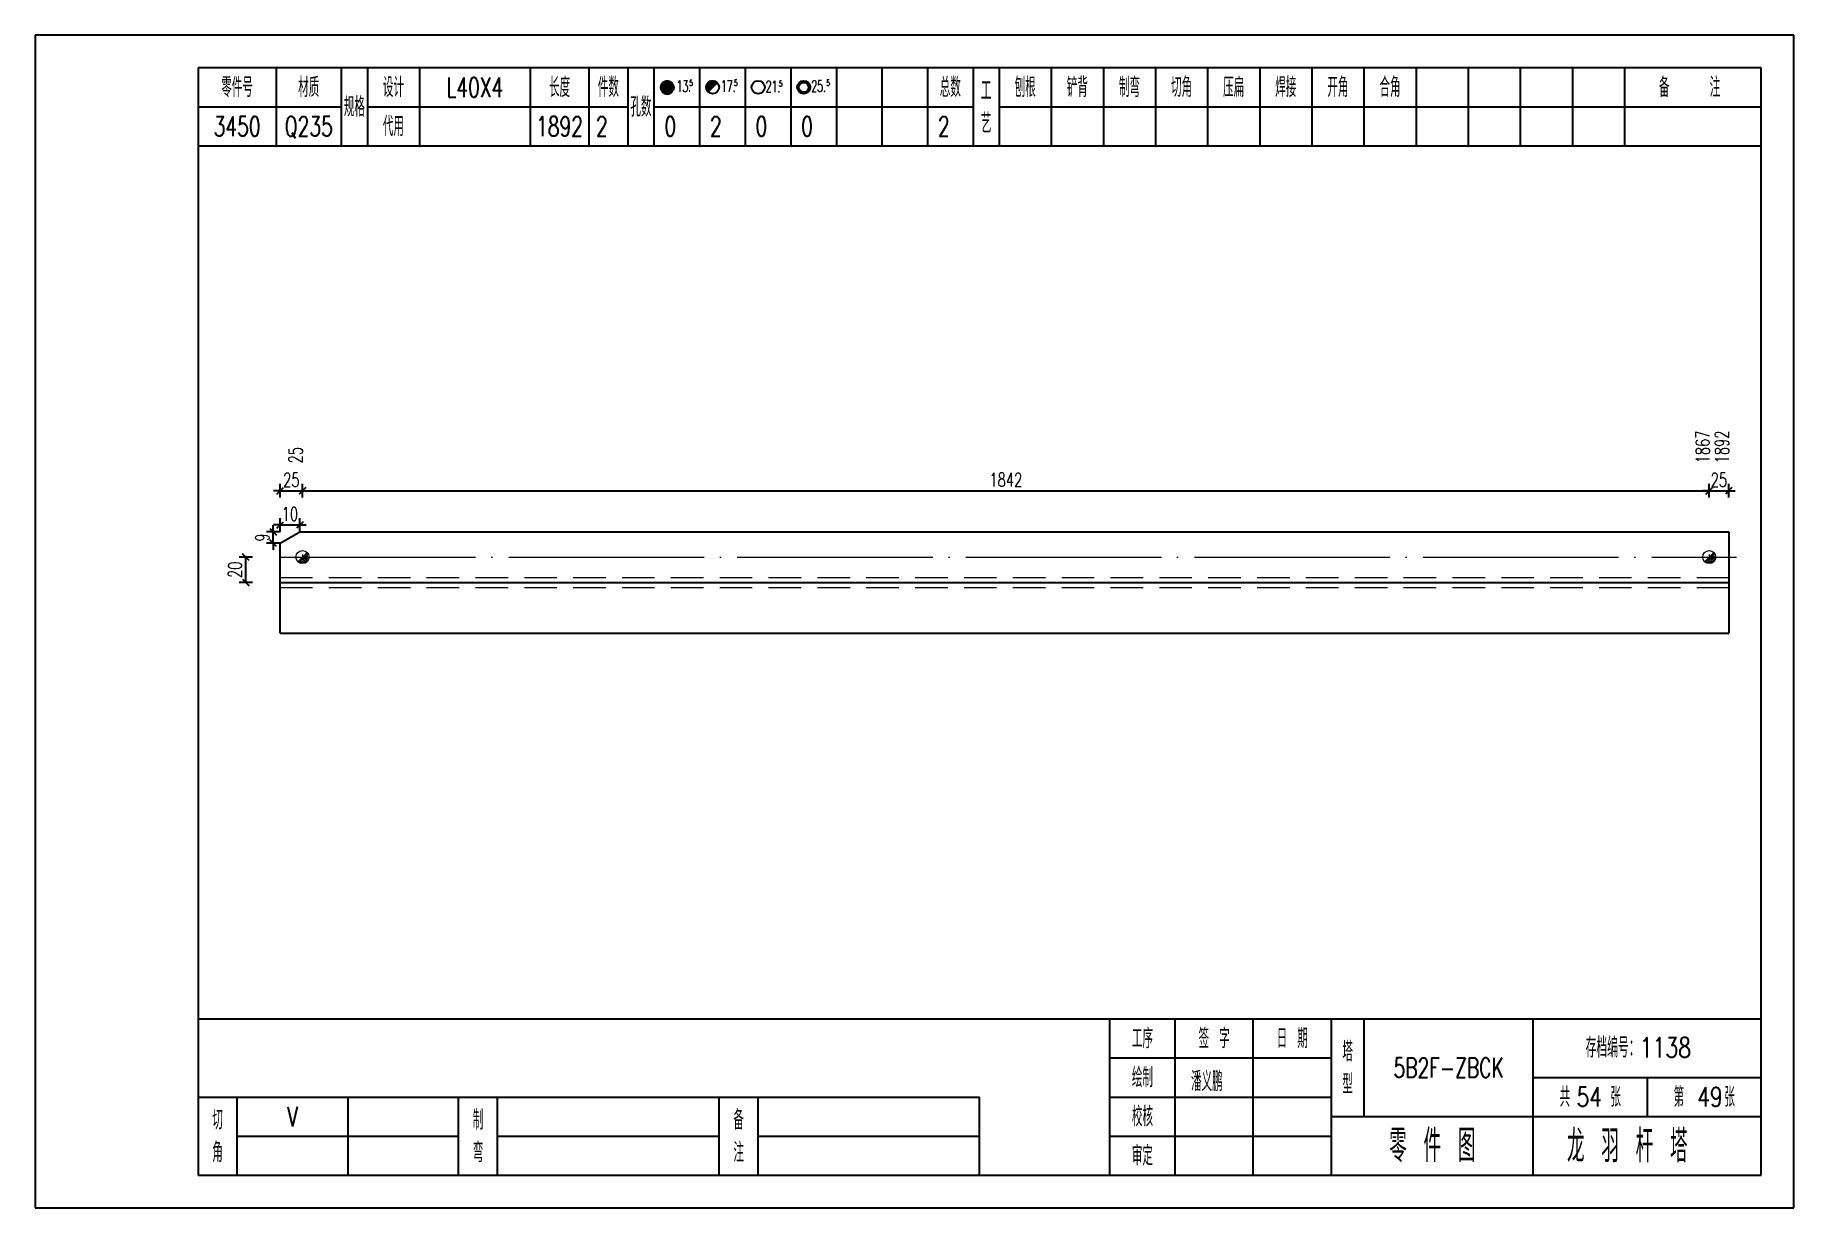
# Model space of a CAD drawing. Header units: millimetres. Extents: x 0 to 30240, y -10896 to -1348.
# Drawn here: x 12960 to 13230, y -10895.8 to -10715.8 of the extents above; entities that cross this region are included whole.
import ezdxf
from ezdxf.enums import TextEntityAlignment as Align

# ---------------------------------------------------------------- set-up
doc = ezdxf.new("R2010")
doc.units = ezdxf.units.MM
doc.header["$LTSCALE"] = 20
doc.header["$PDMODE"] = 1
doc.linetypes.add('DASHDOT2X', pattern=[1.75, 1.5, -0.125, 0, -0.125])
doc.linetypes.add('HIDDEN', pattern=[0.375, 0.25, -0.125])
for name, color, linetype, lineweight in [('1', 7, 'Continuous', 25), ('11', 3, 'Continuous', 13), ('2', 1, 'HIDDEN', 13), ('5', 1, 'Continuous', 13), ('7', 2, 'DASHDOT2X', 13)]:
    doc.layers.add(name, color=color, linetype=linetype, lineweight=lineweight)
doc.styles.get("Standard").update_dxf_attribs({"font": 'simplex', "width": 0.7, "bigfont": 'gbhzfs.shx'})
doc.styles.add('SYMBOL_TXT', font='txt.shx', dxfattribs={"width": 0.6})
doc.styles.add('TITLE_TXT', font='simplex.shx', dxfattribs={"width": 0.75, "height": 2.5, "bigfont": 'gbhzfs.shx'})
doc.dimstyles.get("Standard").update_dxf_attribs({"dimtxt": 2.1, "dimasz": 1, "dimexe": 1.05, "dimexo": 0, "dimgap": 0.63, "dimtad": 1, "dimzin": 0, "dimdsep": 46, "dimtxsty": 'standard', "dimblk": 'OBLIQUE', "dimblk1": 'OBLIQUE', "dimblk2": 'OBLIQUE', "dimcen": 0.09, "dimadec": 0, "dimazin": 0, "dimtfac": 1, "dimtdec": 1, "dimtix": 1, "dimtmove": 0, "dimatfit": 3, "dimfxl": 0, "dimtolj": 1, "dimtzin": 0, "dimarcsym": 0})
pattern_1 = [(0, (-3, 0), (0, 0.0125), [])]

msp = doc.modelspace()

# ---------------------------------------------------------------- texts
at = {"style": 'TITLE_TXT', "width": 0.75}
for s, p in [('54', (13196.667, -10880.296)), ('49', (13215.194, -10880.299))]:
    msp.add_text(s, height=3, dxfattribs=at).set_placement(p)
at = {"layer": '1', "width": 0.7}
for s, p in [('L40X4', (13027.5, -10723.836)), ('3450', (12991, -10729.836)), ('Q235', (13002, -10729.836)), ('1892', (13040.5, -10729.836)), ('2', (13047, -10729.836)), ('0', (13057.5, -10729.836)), ('2', (13064.5, -10729.836)), ('0', (13071.5, -10729.836)), ('0', (13078.5, -10729.836)), ('2', (13099.5, -10729.836)), ('V', (12999.5, -10881.836))]:
    msp.add_text(s, height=3, dxfattribs=at).set_placement(p, align=Align.MIDDLE_CENTER)
for s, p in [('1867', (13217.062, -10781.566)), ('1892', (13220, -10781.566)), ('25', (13001.036, -10781.566))]:
    msp.add_text(s, height=2.1, rotation=90, dxfattribs=at).set_placement(p)
at = {"layer": '1', "insert": (13177, -10874.336), "char_height": 3, "width": 26, "attachment_point": 5}
msp.add_mtext('5B2F-ZBCK', dxfattribs=at)

# ---------------------------------------------------------------- blocks, each defined once
blk = doc.blocks.new('M12_HOLE')
h = blk.add_hatch()
h.set_pattern_fill('LINE', scale=0.1, style=0)
h.set_pattern_definition(pattern_1)
h.paths.add_polyline_path([(-5, 0, 1), (-1, 0, 1)])
at = {"color": 7}
blk.add_circle((-3, 0), 2, dxfattribs=at)
at = {"color": 7, "attachment_point": 1, "style": 'SYMBOL_TXT'}
for s, insert, char_height, width in [('13\\f??|b0|i0|c0|p54;.', (-0.12, 2.11), 3.5, 5.7075), ('5', (3.74, 2.26), 1.8, 2.9309)]:
    blk.add_mtext(s, dxfattribs=dict(at, insert=insert, char_height=char_height, width=width))
blk = doc.blocks.new('M16_HOLE')
h = blk.add_hatch()
h.set_pattern_fill('LINE', scale=0.1, style=0)
h.set_pattern_definition(pattern_1)
h.paths.add_polyline_path([(-1.59, 1.41, 0.668179), (-5, 0, 0.198912), (-4.41, -1.41)])
at = {"color": 7}
blk.add_circle((-3, 0), 2, dxfattribs=at)
at = {"color": 7, "attachment_point": 1, "style": 'SYMBOL_TXT'}
for s, insert, char_height, width in [('17.', (-0.44, 2.13), 3.5, 6.3164), ('5', (3.56, 2.25), 1.8, 1.822)]:
    blk.add_mtext(s, dxfattribs=dict(at, insert=insert, char_height=char_height, width=width))
blk = doc.blocks.new('M20_HOLE')
at = {"color": 7}
blk.add_circle((-3, 0), 2, dxfattribs=at)
at = {"color": 7, "attachment_point": 1, "style": 'SYMBOL_TXT'}
for s, insert, char_height, width in [('21.', (-0.69, 2.01), 3.5, 6.0735), ('5', (3.32, 2.01), 1.8, 1.4576)]:
    blk.add_mtext(s, dxfattribs=dict(at, insert=insert, char_height=char_height, width=width))
blk = doc.blocks.new('M24_HOLE')
at = {"color": 7}
for radius in [2, 1.5]:
    blk.add_circle((-3, 0), radius, dxfattribs=at)
at = {"color": 7, "attachment_point": 1, "style": 'SYMBOL_TXT'}
for s, insert, char_height, width in [('25.', (-0.69, 2.13), 3.5, 2.4294), ('5', (3.93, 2.25), 1.8, 1.9435)]:
    blk.add_mtext(s, dxfattribs=dict(at, insert=insert, char_height=char_height, width=width))
blk = doc.blocks.new('JgCard')
for p, q in [((270, 180), (0, 180)), ((0, 180), (0, 0)), ((270, 0), (270, 180)), ((265, 175), (25, 175)), ((25, 175), (25, 5)), ((37, 175), (37, 163)), ((47, 175), (47, 163)), ((51, 175), (51, 163)), ((59, 175), (59, 163)), ((76, 175), (76, 163)), ((85, 175), (85, 163)), ((91, 175), (91, 163)), ((95, 175), (95, 163)), ((102, 175), (102, 163)), ((109, 175), (109, 163)), ((116, 175), (116, 163)), ((123, 175), (123, 163)), ((130, 175), (130, 163)), ((137, 175), (137, 163)), ((144, 175), (144, 163)), ((148, 175), (148, 163)), ((156, 175), (156, 163)), ((164, 175), (164, 163)), ((172, 175), (172, 163)), ((180, 175), (180, 163)), ((188, 175), (188, 163)), ((196, 175), (196, 163)), ((204, 175), (204, 163)), ((212, 175), (212, 163)), ((220, 175), (220, 163)), ((228, 175), (228, 163)), ((236, 175), (236, 163)), ((244, 175), (244, 163)), ((265, 5), (265, 175)), ((25, 169), (47, 169)), ((51, 169), (91, 169)), ((95, 169), (144, 169)), ((148, 169), (265, 169)), ((25, 163), (265, 163)), ((25, 29), (265, 29)), ((165, 5), (165, 29)), ((175, 5), (175, 29)), ((187, 5), (187, 29)), ((199, 5), (199, 29)), ((204, 29), (204, 14)), ((230, 5), (230, 29)), ((165, 23), (199, 23)), ((230, 20), (265, 20)), ((247.5, 20), (247.5, 14)), ((25, 17), (145, 17)), ((31, 5), (31, 17)), ((48, 17), (48, 5)), ((65, 5), (65, 17)), ((71, 5), (71, 17)), ((105, 5), (105, 17)), ((111, 5), (111, 17)), ((145, 5), (145, 17)), ((165, 17), (199, 17)), ((199, 14), (265, 14)), ((31, 11), (65, 11)), ((71, 11), (105, 11)), ((111, 11), (145, 11)), ((165, 11), (199, 11)), ((25, 5), (265, 5)), ((0, 0), (270, 0))]:
    blk.add_line(p, q)
blk.add_lwpolyline([(96.03, 171.99, -1), (98.03, 171.99, -1)], format="xyb", close=True)
blk.add_point((145, 96))
at = {"xscale": 0.5, "yscale": 0.5, "zscale": 0.5}
for name, p in [('M12_HOLE', (98.53, 171.99)), ('M16_HOLE', (105.5, 172)), ('M20_HOLE', (112.5, 172)), ('M24_HOLE', (119.5, 172))]:
    blk.add_blockref(name, p, dxfattribs=at)
at = {"style": 'TITLE_TXT', "width": 0.75}
for s, height, p in [('存档编号：1138', 3.076, (238.02, 23.07)), ('潘义鹏', 3, (177.45, 17.91)), ('龙 羽 杆 塔', 5, (235.17, 6.97))]:
    blk.add_text(s, height=height, dxfattribs=at).set_placement(p)
at = {"attachment_point": 5, "style": 'TITLE_TXT'}
for s, insert, char_height, width in [('零件号', (31, 172), 3, 15), ('材质', (42, 172), 3, 8), ('设计', (55, 172), 3, 8), ('长度', (80.5, 172), 3, 8), ('件数', (88, 172), 3, 6), ('总数', (140.5, 172), 3, 7), ('工\\P艺', (146, 169), 3, 4), ('刨根', (152, 172), 3, 8), ('铲背', (160, 172), 3, 8), ('制弯', (168, 172), 3, 8), ('切角', (176, 172), 3, 8), ('压扁', (184, 172), 3, 8), ('焊接', (192, 172), 3, 8), ('开角', (200, 172), 3, 8), ('合角', (208, 172), 3, 8), ('备    注', (254, 172), 3, 22), ('规格', (49, 169), 3, 4), ('孔数', (93, 169), 3, 4), ('代用', (55, 166), 3, 8), ('工序', (170, 26), 3, 10), ('签 字', (181, 26), 3, 12), ('日 期', (193, 26), 3, 12), ('塔\\P型', (201.5, 21.5), 3, 5), ('绘制', (170, 20), 3, 10), ('共    张', (238.75, 17), 3, 17.5), ('第    张', (256.25, 17), 3, 17.5), ('切\\P角', (28, 11), 3, 6), ('制\\P弯', (68, 11), 3, 6), ('备\\P注', (108, 11), 3, 6), ('校核', (170, 14), 3, 10), ('零 件 图', (214.5, 9.5), 5, 31), ('审定', (170, 8), 3, 10)]:
    blk.add_mtext(s, dxfattribs=dict(at, insert=insert, char_height=char_height, width=width))
blk = doc.blocks.new('M16')
for p, q in [((-0.71, -0.71), (0.71, 0.71)), ((-0.4, 0), (0.4, 0)), ((0, 0.4), (0, -0.4))]:
    blk.add_line(p, q)
blk.add_circle((0, 0), 1)
for radius in [0.8, 0.6, 0.4, 0.2]:
    blk.add_arc((0, 0), radius, 225, 45)
blk = doc.blocks.new('_Oblique')
at = {"color": 0, "linetype": 'ByBlock', "lineweight": -2}
blk.add_line((-0.5, -0.5), (0.5, 0.5), dxfattribs=at)
blk = doc.blocks.new('*D4656')
at = {"layer": '11', "color": 0, "lineweight": -2}
for p, q in [((12997.6, -10785.77), (12996.6, -10785.77)), ((12997.6, -10786.82), (12997.6, -10784.72)), ((12997.6, -10785.77), (13001.04, -10785.77)), ((13001.04, -10786.82), (13001.04, -10784.72)), ((13001.04, -10785.77), (13002.04, -10785.77))]:
    blk.add_line(p, q, dxfattribs=at)
at = {"layer": 'Defpoints', "color": 0}
for p in [(13001.04, -10785.77), (12997.6, -10786.82), (13001.04, -10786.82)]:
    blk.add_point(p, dxfattribs=at)
at = {"layer": '11', "color": 0, "lineweight": -2}
blk.add_blockref('_Oblique', (12997.6, -10785.77), dxfattribs=at)
at = {"layer": '11', "color": 0, "lineweight": -2, "rotation": 180}
blk.add_blockref('_Oblique', (13001.04, -10785.77), dxfattribs=at)
at = {"layer": '11', "color": 0, "insert": (12999.32, -10784.09), "char_height": 2.1, "attachment_point": 5}
blk.add_mtext('\\A1;25', dxfattribs=at)
blk = doc.blocks.new('*D4658')
at = {"layer": '11', "color": 0, "lineweight": -2}
for p, q in [((13217.01, -10785.77), (13216.01, -10785.77)), ((13217.01, -10786.82), (13217.01, -10784.72)), ((13217.01, -10785.77), (13220, -10785.77)), ((13220, -10786.82), (13220, -10784.72)), ((13220, -10785.77), (13221, -10785.77))]:
    blk.add_line(p, q, dxfattribs=at)
at = {"layer": 'Defpoints', "color": 0}
for p in [(13220, -10785.77), (13217.01, -10786.82), (13220, -10786.82)]:
    blk.add_point(p, dxfattribs=at)
at = {"layer": '11', "color": 0, "lineweight": -2}
blk.add_blockref('_Oblique', (13217.01, -10785.77), dxfattribs=at)
at = {"layer": '11', "color": 0, "lineweight": -2, "rotation": 180}
blk.add_blockref('_Oblique', (13220, -10785.77), dxfattribs=at)
at = {"layer": '11', "color": 0, "insert": (13218.5, -10784.09), "char_height": 2.1, "attachment_point": 5}
blk.add_mtext('\\A1;25', dxfattribs=at)
blk = doc.blocks.new('*D4659')
at = {"layer": '11', "color": 0, "lineweight": -2}
for p, q in [((12996.55, -10792.07), (12996.55, -10791.07)), ((12997.6, -10792.07), (12995.5, -10792.07)), ((12997.6, -10793.81), (12995.5, -10793.81)), ((12996.55, -10793.81), (12996.55, -10792.07)), ((12996.55, -10793.81), (12996.55, -10794.81))]:
    blk.add_line(p, q, dxfattribs=at)
at = {"layer": 'Defpoints', "color": 0}
for p in [(12996.55, -10792.07), (12997.6, -10792.07), (12997.6, -10793.81)]:
    blk.add_point(p, dxfattribs=at)
at = {"layer": '11', "color": 0, "lineweight": -2}
for p, rotation in [((12996.55, -10792.07), 270), ((12996.55, -10793.81), 90)]:
    blk.add_blockref('_Oblique', p, dxfattribs=dict(at, rotation=rotation))
at = {"layer": '11', "color": 0, "insert": (12994.87, -10792.94), "char_height": 2.1, "attachment_point": 5, "rotation": 90}
blk.add_mtext('\\A1;9', dxfattribs=at)
blk = doc.blocks.new('*D4660')
at = {"layer": '11', "color": 0, "lineweight": -2}
for p, q in [((12997.6, -10791.02), (12996.6, -10791.02)), ((12997.6, -10792.07), (12997.6, -10789.97)), ((12997.6, -10791.02), (13000.63, -10791.02)), ((13000.63, -10792.07), (13000.63, -10789.97)), ((13000.63, -10791.02), (13001.63, -10791.02))]:
    blk.add_line(p, q, dxfattribs=at)
at = {"layer": 'Defpoints', "color": 0}
for p in [(13000.63, -10791.02), (12997.6, -10792.07), (13000.63, -10792.07)]:
    blk.add_point(p, dxfattribs=at)
at = {"layer": '11', "color": 0, "lineweight": -2}
blk.add_blockref('_Oblique', (12997.6, -10791.02), dxfattribs=at)
at = {"layer": '11', "color": 0, "lineweight": -2, "rotation": 180}
blk.add_blockref('_Oblique', (13000.63, -10791.02), dxfattribs=at)
at = {"layer": '11', "color": 0, "insert": (12999.11, -10789.34), "char_height": 2.1, "attachment_point": 5}
blk.add_mtext('\\A1;10', dxfattribs=at)

# ---------------------------------------------------------------- dimensions: what is measured, and where the dimension line sits
at = {"layer": '1'}
msp.add_linear_dim(base=(12992.35, -10795.951), p1=(12993.35, -10799.836), p2=(12993.35, -10795.951), angle=90, text='20', dimstyle='standard', dxfattribs=at).render()
at = {"layer": '11'}
for base, p1, p2, text, picture, middle in [((13001.04, -10785.766), (12997.6, -10786.816), (13001.04, -10786.816), '25', '*D4656', (12999.32, -10784.086)), ((13220, -10785.766), (13217.01, -10786.816), (13220, -10786.816), '25', '*D4658', (13218.505, -10784.086)), ((13000.627, -10791.016), (12997.6, -10792.066), (13000.627, -10792.066), '10', '*D4660', (12999.114, -10789.336))]:
    dim = msp.add_linear_dim(base=base, p1=p1, p2=p2, text=text, dimstyle='standard', dxfattribs=at)
    dim.commit()
    dim.dimension.update_dxf_attribs({"geometry": picture, "text_midpoint": middle})
msp.add_linear_dim(base=(13217.01, -10785.766), p1=(13001.04, -10786.816), p2=(13217.01, -10786.816), text='1842', dimstyle='standard', dxfattribs=at).render()
dim = msp.add_linear_dim(base=(12996.55, -10792.066), p1=(12997.6, -10793.814), p2=(12997.6, -10792.066), angle=90, text='9', dimstyle='standard', dxfattribs=at)
dim.commit()
dim.dimension.update_dxf_attribs({"geometry": '*D4659', "text_midpoint": (12994.87, -10792.94)})

# ---------------------------------------------------------------- linework, layer by layer
at = {"layer": '1'}
for p, q in [((12997.6, -10793.814), (13000.627, -10792.066)), ((12997.6, -10799.836), (12997.6, -10793.814)), ((13000.627, -10792.066), (13220, -10792.066)), ((13220, -10792.066), (13220, -10807.606)), ((12997.6, -10807.606), (12997.6, -10799.836)), ((12997.6, -10799.836), (13220, -10799.836)), ((12997.6, -10807.606), (13220, -10807.606))]:
    msp.add_line(p, q, dxfattribs=at)
at = {"layer": '2'}
for p, q in [((12997.6, -10799.059), (13220, -10799.059)), ((12997.6, -10800.613), (13220, -10800.613))]:
    msp.add_line(p, q, dxfattribs=at)
at = {"layer": '7'}
msp.add_line((12997.6, -10795.951), (13221.21, -10795.951), dxfattribs=at)

# ---------------------------------------------------------------- block references
at = {"layer": '1'}
msp.add_blockref('JgCard', (12960, -10895.836), dxfattribs=at)
at = {"layer": '5'}
for p in [(13001.04, -10795.951), (13217.01, -10795.951)]:
    msp.add_blockref('M16', p, dxfattribs=at)

msp.set_redraw_order([(e.dxf.handle, doc.entitydb.next_handle()) for e in msp.query("TEXT MTEXT ATTDEF DIMENSION ARC_DIMENSION")])  # texts and dimensions are drawn at this point

doc.saveas('drawing.dxf')
